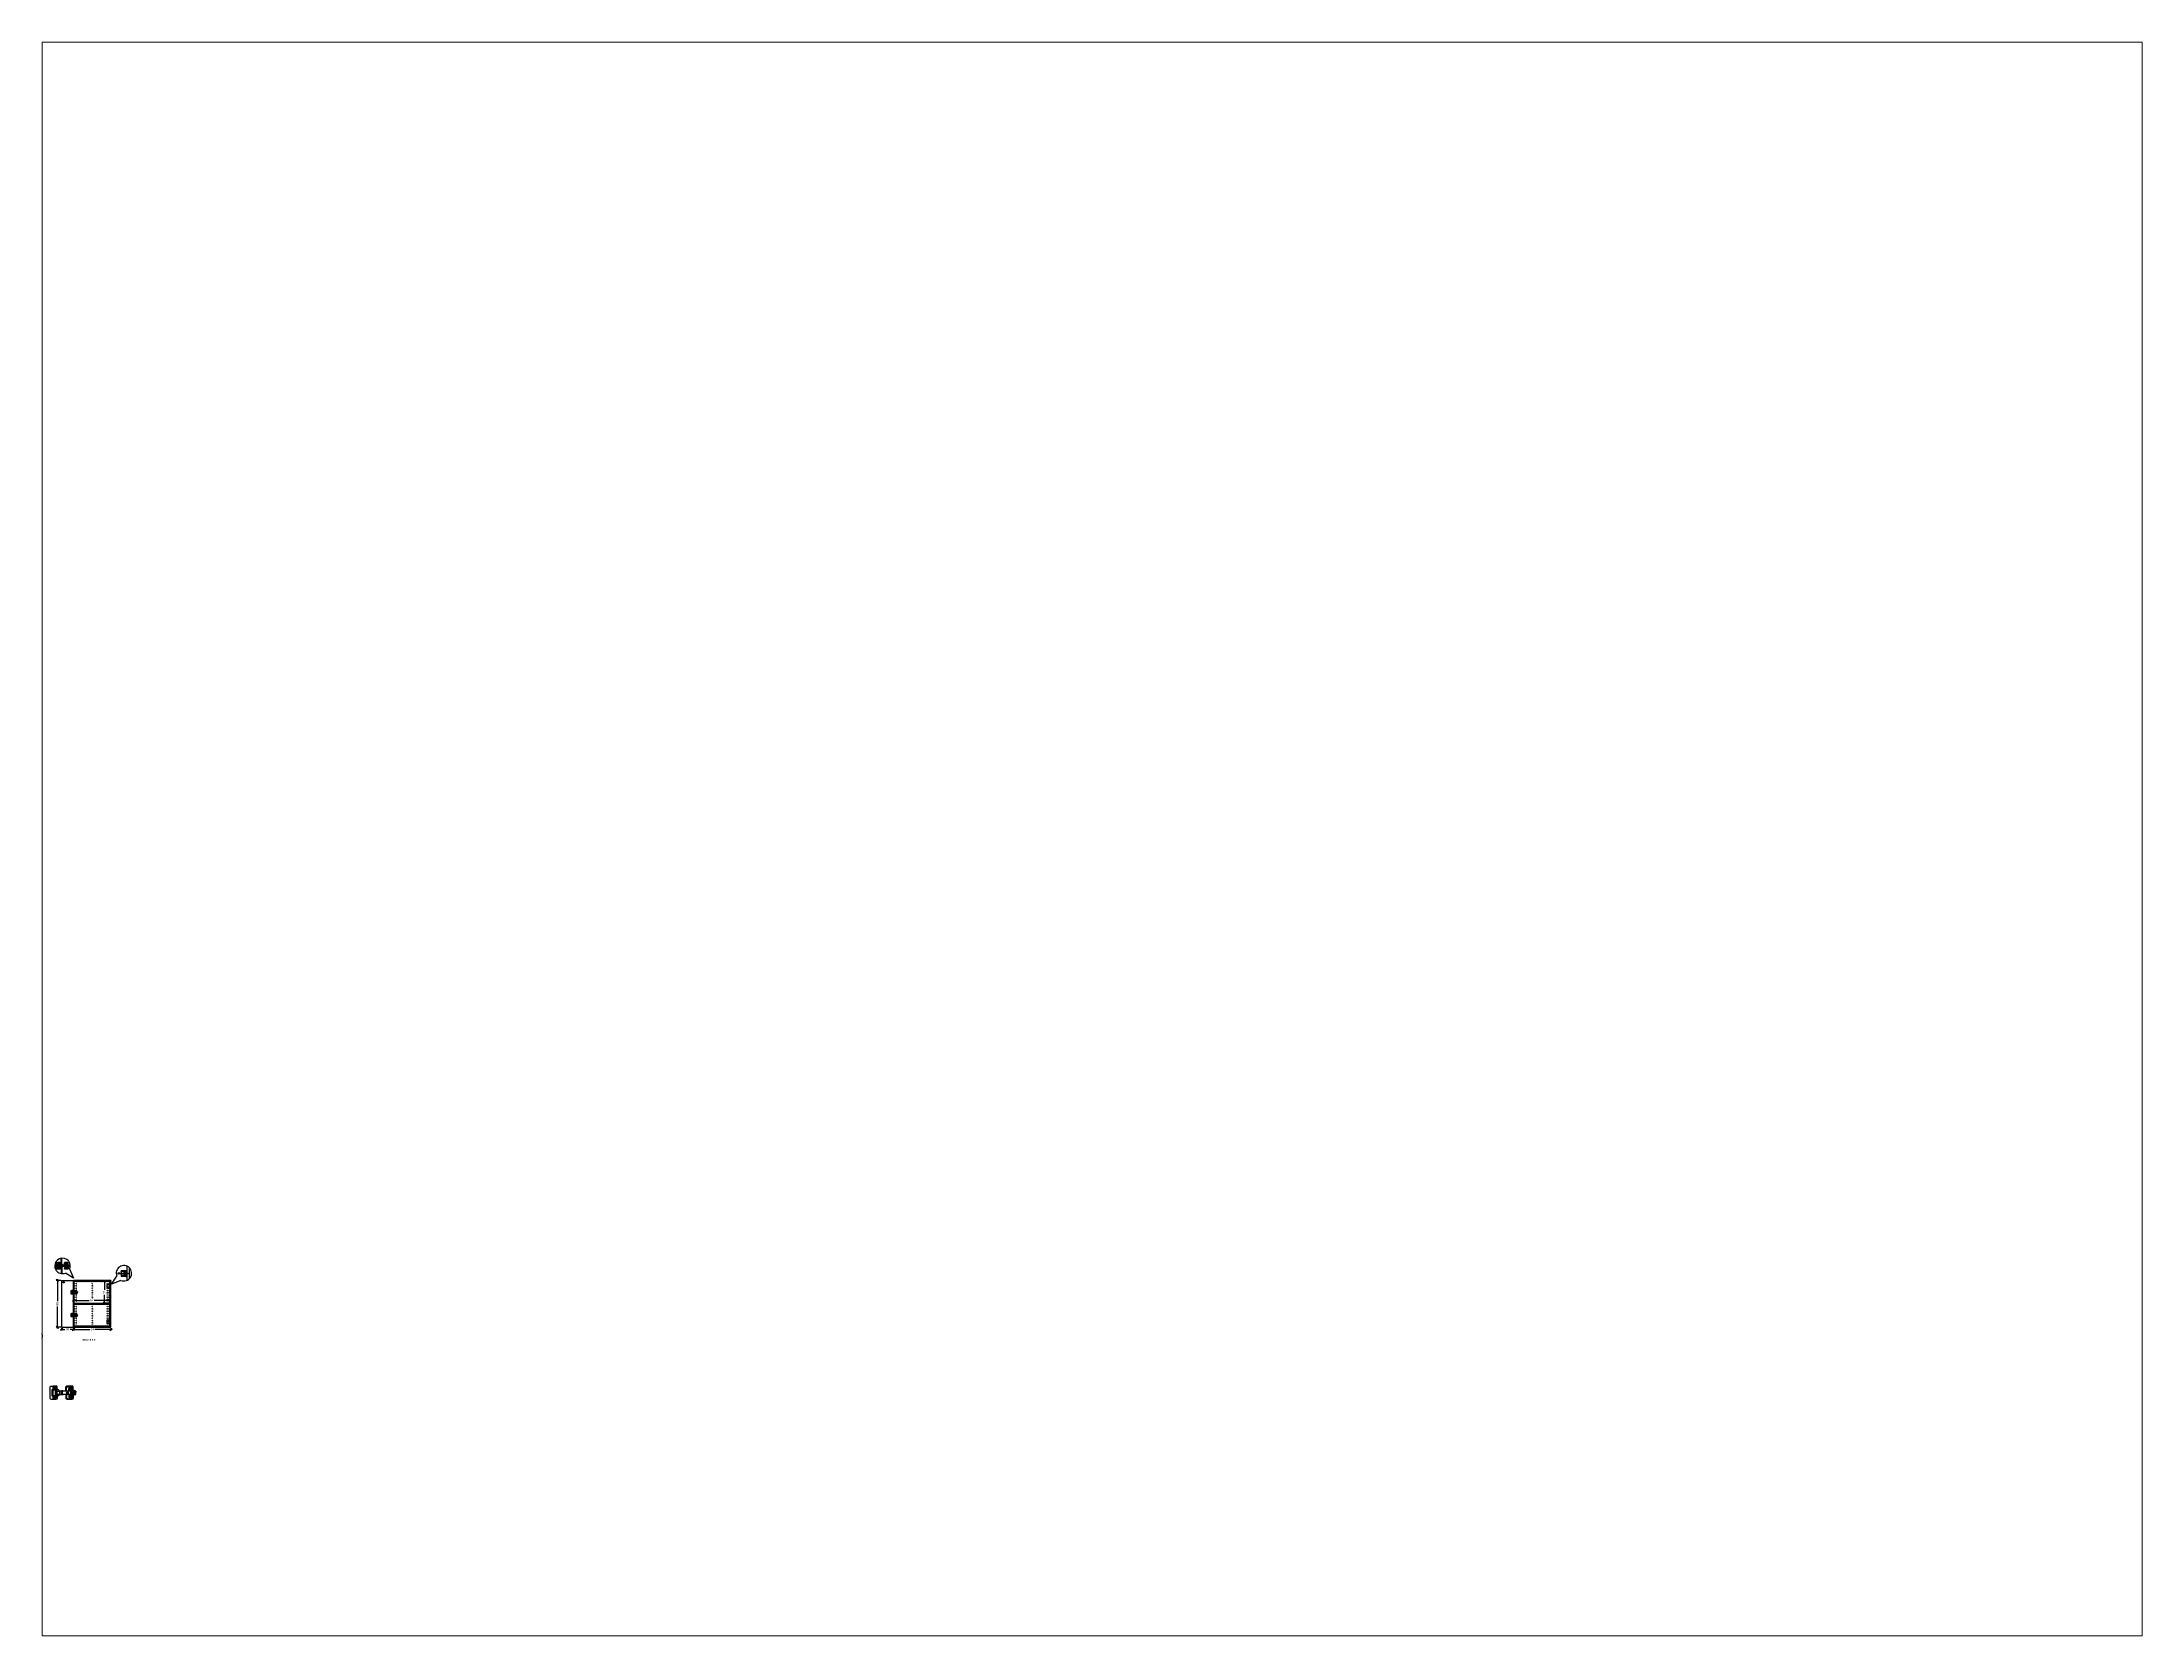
# Paper-space layout 'Layout1' of a CAD drawing. Header units: millimetres. Extents: x 26 to 231, y 20 to 176.
# The model-space entities are those that its viewports show. They can reach past a viewport. Long polylines and large blocks are cut down to what shows.
import ezdxf

# ---------------------------------------------------------------- set-up
doc = ezdxf.new("R2010")
doc.units = ezdxf.units.MM
doc.linetypes.add('HIDDEN', pattern=[0.375, 0.25, -0.125])
doc.linetypes.add('TRATTEGGIATO', pattern=[0.75, 0.5, -0.25])
for name, color, linetype in [('ARREDI', 1, 'Continuous'), ('CAMPITURE', 4, 'Continuous'), ('DETTAGLI', 9, 'Continuous'), ('QUOTE', 3, 'Continuous'), ('TRATTEGGIO', 5, 'HIDDEN'), ('VITI E CERNIERE', 8, 'Continuous')]:
    doc.layers.add(name, color=color, linetype=linetype)
doc.styles.add('ARIAL', font='arial.ttf')
doc.dimstyles.new('TICK_36', dxfattribs={"dimtxt": 3.6, "dimasz": 3.6, "dimexe": 1.8, "dimexo": 1.2, "dimgap": 1.8, "dimtad": 0, "dimdec": 0, "dimzin": 0, "dimdsep": 46, "dimtxsty": 'ARIAL', "dimblk": 'OBLIQUE', "dimcen": 1.8, "dimdle": 1.8, "dimclrd": 256, "dimclrt": 256, "dimadec": 0, "dimazin": 0, "dimtfac": 1, "dimtdec": 0, "dimtmove": 1, "dimatfit": 3, "dimldrblk": 'OPEN90', "dimfxl": 1, "dimtfill": 1, "dimtolj": 1, "dimtzin": 0, "dimarcsym": 0})

# ---------------------------------------------------------------- blocks, each defined once
blk = doc.blocks.new('_Oblique')
at = {"color": 0, "linetype": 'ByBlock', "lineweight": -2}
blk.add_line((-0.5, -0.5), (0.5, 0.5), dxfattribs=at)
blk = doc.blocks.new('*D157')
at = {"layer": 'QUOTE', "lineweight": -2, "transparency": 16777216}
for p, q in [((1127.9, 1722.9), (1124.3, 1722.9)), ((1128.9, 1722.9), (1130.8, 1729.2)), ((1129.9, 1722.9), (1133.5, 1722.9)), ((1130.8, 1729.2), (1134.4, 1729.2))]:
    blk.add_line(p, q, dxfattribs=at)
at = {"layer": 'QUOTE', "color": 0, "lineweight": -2, "transparency": 16777216}
for p, q in [((1127.9, 1720.8), (1127.9, 1724.7)), ((1129.9, 1720.8), (1129.9, 1724.7))]:
    blk.add_line(p, q, dxfattribs=at)
at = {"layer": 'QUOTE', "transparency": 16777216, "insert": (1137.4, 1729.2), "char_height": 3.6, "attachment_point": 5, "style": 'ARIAL', "bg_fill": 3, "box_fill_scale": 1.1, "bg_fill_color": 256, "bg_fill_true_color": 13158600, "bg_fill_transparency": 0}
blk.add_mtext('\\A1;2', dxfattribs=at)
at = {"layer": 'Defpoints', "color": 0, "transparency": 16777216}
for p in [(1127.9, 1719.6), (1129.9, 1722.9), (1129.9, 1719.6)]:
    blk.add_point(p, dxfattribs=at)
at = {"layer": 'QUOTE', "lineweight": -2, "transparency": 16777216}
blk.add_line((1127.9, 1722.9), (1129.9, 1722.9), dxfattribs=at)
blk.add_line((1127.9, 1722.9), (1129.9, 1722.9), dxfattribs=at)
at = {"layer": 'QUOTE', "lineweight": -2, "transparency": 16777216, "xscale": 3.6, "yscale": 3.6, "zscale": 3.6}
blk.add_blockref('_Oblique', (1127.9, 1722.9), dxfattribs=at)
at = {"layer": 'QUOTE', "lineweight": -2, "transparency": 16777216, "xscale": 3.6, "yscale": 3.6, "zscale": 3.6, "rotation": 180}
blk.add_blockref('_Oblique', (1129.9, 1722.9), dxfattribs=at)
blk = doc.blocks.new('_Open90')
at = {"color": 0, "linetype": 'ByBlock', "lineweight": -2}
for p, q in [((0, 0), (-1, 0)), ((-0.5, 0.5), (0, 0)), ((0, 0), (-0.5, -0.5))]:
    blk.add_line(p, q, dxfattribs=at)
blk = doc.blocks.new('*D160')
at = {"layer": 'QUOTE', "lineweight": -2, "transparency": 16777216}
for p, q in [((1180.1, 1635.4), (1187.5, 1635.4)), ((1203.7, 1635.4), (1196.3, 1635.4))]:
    blk.add_line(p, q, dxfattribs=at)
at = {"layer": 'QUOTE', "color": 0, "lineweight": -2, "transparency": 16777216}
for p, q in [((1181.9, 1637.8), (1181.9, 1633.6)), ((1201.9, 1637.8), (1201.9, 1633.6))]:
    blk.add_line(p, q, dxfattribs=at)
at = {"layer": 'QUOTE', "lineweight": -2, "transparency": 16777216, "xscale": 3.6, "yscale": 3.6, "zscale": 3.6, "rotation": 180}
blk.add_blockref('_Oblique', (1181.9, 1635.4), dxfattribs=at)
at = {"layer": 'QUOTE', "lineweight": -2, "transparency": 16777216, "xscale": 3.6, "yscale": 3.6, "zscale": 3.6}
blk.add_blockref('_Oblique', (1201.9, 1635.4), dxfattribs=at)
at = {"layer": 'QUOTE', "transparency": 16777216, "insert": (1191.9, 1635.4), "char_height": 3.6, "attachment_point": 5, "style": 'ARIAL', "bg_fill": 3, "box_fill_scale": 1.1, "bg_fill_color": 256, "bg_fill_true_color": 13158600, "bg_fill_transparency": 0}
blk.add_mtext('\\A1;20', dxfattribs=at)
at = {"layer": 'Defpoints', "color": 0, "transparency": 16777216}
for p in [(1181.9, 1639), (1201.9, 1639), (1201.9, 1635.4)]:
    blk.add_point(p, dxfattribs=at)
blk = doc.blocks.new('*D161')
at = {"layer": 'Defpoints', "color": 0, "transparency": 16777216}
for p in [(1202.4, 1639), (1265.9, 1639), (1265.9, 1635.4)]:
    blk.add_point(p, dxfattribs=at)
at = {"layer": 'QUOTE', "lineweight": -2, "transparency": 16777216}
for p, q in [((1200.6, 1635.4), (1229.8, 1635.4)), ((1267.7, 1635.4), (1238.5, 1635.4))]:
    blk.add_line(p, q, dxfattribs=at)
at = {"layer": 'QUOTE', "color": 0, "lineweight": -2, "transparency": 16777216}
for p, q in [((1202.4, 1637.8), (1202.4, 1633.6)), ((1265.9, 1637.8), (1265.9, 1633.6))]:
    blk.add_line(p, q, dxfattribs=at)
at = {"layer": 'QUOTE', "lineweight": -2, "transparency": 16777216, "xscale": 3.6, "yscale": 3.6, "zscale": 3.6, "rotation": 180}
blk.add_blockref('_Oblique', (1202.4, 1635.4), dxfattribs=at)
at = {"layer": 'QUOTE', "lineweight": -2, "transparency": 16777216, "xscale": 3.6, "yscale": 3.6, "zscale": 3.6}
blk.add_blockref('_Oblique', (1265.9, 1635.4), dxfattribs=at)
at = {"layer": 'QUOTE', "transparency": 16777216, "insert": (1234.1, 1635.4), "char_height": 3.6, "attachment_point": 5, "style": 'ARIAL', "bg_fill": 3, "box_fill_scale": 1.1, "bg_fill_color": 256, "bg_fill_true_color": 13158600, "bg_fill_transparency": 0}
blk.add_mtext('\\A1;64', dxfattribs=at)
blk = doc.blocks.new('*D162')
at = {"layer": 'Defpoints', "color": 0, "transparency": 16777216}
for p in [(1181.9, 1719), (1174.6, 1639), (1181.9, 1639)]:
    blk.add_point(p, dxfattribs=at)
at = {"layer": 'QUOTE', "color": 0, "lineweight": -2, "transparency": 16777216}
for p, q in [((1180.7, 1719), (1172.8, 1719)), ((1180.7, 1639), (1172.8, 1639))]:
    blk.add_line(p, q, dxfattribs=at)
at = {"layer": 'QUOTE', "lineweight": -2, "transparency": 16777216}
for p, q in [((1174.6, 1720.8), (1174.6, 1683.4)), ((1174.6, 1637.2), (1174.6, 1674.7))]:
    blk.add_line(p, q, dxfattribs=at)
at = {"layer": 'QUOTE', "lineweight": -2, "transparency": 16777216, "xscale": 3.6, "yscale": 3.6, "zscale": 3.6}
for p, rotation in [((1174.6, 1719), 90), ((1174.6, 1639), 270)]:
    blk.add_blockref('_Oblique', p, dxfattribs=dict(at, rotation=rotation))
at = {"layer": 'QUOTE', "transparency": 16777216, "insert": (1174.6, 1679), "char_height": 3.6, "attachment_point": 5, "rotation": 90, "style": 'ARIAL', "bg_fill": 3, "box_fill_scale": 1.1, "bg_fill_color": 256, "bg_fill_true_color": 13158600, "bg_fill_transparency": 0}
blk.add_mtext('\\A1;80', dxfattribs=at)
blk = doc.blocks.new('*D163')
at = {"layer": 'Defpoints', "color": 0, "transparency": 16777216}
for p in [(1263.9, 1684.9), (1202.4, 1680), (1263.9, 1680)]:
    blk.add_point(p, dxfattribs=at)
at = {"layer": 'QUOTE', "lineweight": -2, "transparency": 16777216}
for p, q in [((1200.6, 1684.9), (1228.8, 1684.9)), ((1265.7, 1684.9), (1237.5, 1684.9))]:
    blk.add_line(p, q, dxfattribs=at)
at = {"layer": 'QUOTE', "color": 0, "lineweight": -2, "transparency": 16777216}
for p, q in [((1202.4, 1681.2), (1202.4, 1686.7)), ((1263.9, 1681.2), (1263.9, 1686.7))]:
    blk.add_line(p, q, dxfattribs=at)
at = {"layer": 'QUOTE', "lineweight": -2, "transparency": 16777216, "xscale": 3.6, "yscale": 3.6, "zscale": 3.6, "rotation": 180}
blk.add_blockref('_Oblique', (1202.4, 1684.9), dxfattribs=at)
at = {"layer": 'QUOTE', "lineweight": -2, "transparency": 16777216, "xscale": 3.6, "yscale": 3.6, "zscale": 3.6}
blk.add_blockref('_Oblique', (1263.9, 1684.9), dxfattribs=at)
at = {"layer": 'QUOTE', "transparency": 16777216, "insert": (1233.1, 1684.9), "char_height": 3.6, "attachment_point": 5, "style": 'ARIAL', "bg_fill": 3, "box_fill_scale": 1.1, "bg_fill_color": 256, "bg_fill_true_color": 13158600, "bg_fill_transparency": 0}
blk.add_mtext('\\A1;62', dxfattribs=at)
blk = doc.blocks.new('*D164')
at = {"layer": 'QUOTE', "color": 0, "lineweight": -2, "transparency": 16777216}
for p, q in [((1262.7, 1717), (1252.9, 1717)), ((1262.7, 1680), (1252.9, 1680))]:
    blk.add_line(p, q, dxfattribs=at)
at = {"layer": 'QUOTE', "lineweight": -2, "transparency": 16777216}
for p, q in [((1254.7, 1718.8), (1254.7, 1702.9)), ((1254.7, 1678.2), (1254.7, 1694.2))]:
    blk.add_line(p, q, dxfattribs=at)
at = {"layer": 'QUOTE', "lineweight": -2, "transparency": 16777216, "xscale": 3.6, "yscale": 3.6, "zscale": 3.6}
for p, rotation in [((1254.7, 1717), 90), ((1254.7, 1680), 270)]:
    blk.add_blockref('_Oblique', p, dxfattribs=dict(at, rotation=rotation))
at = {"layer": 'QUOTE', "transparency": 16777216, "insert": (1254.7, 1698.5), "char_height": 3.6, "attachment_point": 5, "rotation": 90, "style": 'ARIAL', "bg_fill": 3, "box_fill_scale": 1.1, "bg_fill_color": 256, "bg_fill_true_color": 13158600, "bg_fill_transparency": 0}
blk.add_mtext('\\A1;37', dxfattribs=at)
at = {"layer": 'Defpoints', "color": 0, "transparency": 16777216}
for p in [(1263.9, 1717), (1254.7, 1680), (1263.9, 1680)]:
    blk.add_point(p, dxfattribs=at)

msp = doc.modelspace()

# ---------------------------------------------------------------- hatches: boundary and pattern name
at = {"layer": 'CAMPITURE'}
h = msp.add_hatch(dxfattribs=at)
h.set_pattern_fill('ANSI31', color=256, scale=0.2)
h.set_pattern_definition([(45, (1.9474, -19.388), (-0.4490128, 0.4490128), [])])
h.paths.add_polyline_path([(1263.9, 1680), (1202.4, 1680), (1202.4, 1679), (1202.4, 1678), (1263.9, 1678)])
h.paths.add_polyline_path([(1263.9, 1641), (1202.4, 1641), (1202.4, 1639), (1263.9, 1639)])
h.paths.add_polyline_path([(1265.9, 1719), (1263.9, 1719), (1263.9, 1639), (1265.9, 1639)])
h.paths.add_polyline_path([(1263.9, 1719), (1202.4, 1719), (1202.4, 1717), (1263.9, 1717)])

# ---------------------------------------------------------------- linework, layer by layer
at = {"layer": 'ARREDI'}
for p, q in [((1181.2, 1745), (1181.2, 1756.6)), ((1182.1, 1745), (1182.1, 1756.8)), ((1181.2, 1742.3), (1181.2, 1730.7)), ((1181.9, 1719), (1181.9, 1639)), ((1181.9, 1719), (1201.9, 1719)), ((1181.9, 1719), (1181.9, 1639)), ((1181.9, 1719), (1201.9, 1719)), ((1182.1, 1742.3), (1182.1, 1730.5)), ((1201.9, 1699.7), (1201.9, 1719)), ((1201.9, 1719), (1201.9, 1699.7)), ((1265.9, 1719), (1202.4, 1719)), ((1202.4, 1719), (1202.4, 1699.7)), ((1202.4, 1719), (1265.9, 1719)), ((1202.4, 1717), (1202.4, 1699.7)), ((1263.9, 1717), (1202.4, 1717)), ((1263.9, 1719), (1263.9, 1639)), ((1265.9, 1639), (1265.9, 1719)), ((1265.9, 1719), (1265.9, 1717)), ((1293.4, 1719.2), (1293.4, 1743.2)), ((1297.4, 1722), (1297.3, 1740.4)), ((1201.9, 1660.2), (1201.9, 1696.9)), ((1202.4, 1697.4), (1202.4, 1660.2)), ((1202.4, 1697.4), (1202.4, 1680)), ((1201.9, 1658.9), (1201.9, 1639)), ((1201.9, 1639), (1201.9, 1658.4)), ((1202.4, 1679), (1202.4, 1680)), ((1202.4, 1680), (1263.9, 1680)), ((1263.9, 1678), (1202.4, 1678)), ((1202.4, 1658.9), (1202.4, 1641)), ((1202.4, 1658.4), (1202.4, 1639)), ((1202.4, 1639), (1202.4, 1658.4)), ((1263.9, 1641), (1263.9, 1678)), ((1141.5, 1636.2), (1141.5, 1612.2)), ((1141.5, 1636.2), (1141.5, 1612.2)), ((1181.9, 1639), (1201.9, 1639)), ((1263.9, 1641), (1202.4, 1641)), ((1202.4, 1639), (1265.9, 1639))]:
    msp.add_line(p, q, dxfattribs=at)
for centre, radius in [((1185.3, 1715.5), 0.985), ((1203.8, 1713.6), 0.276), ((1203.8, 1710.6), 0.276), ((1203.8, 1707.6), 0.276), ((1203.8, 1704.6), 0.276), ((1203.8, 1701.6), 0.276), ((1203.8, 1695.6), 0.276), ((1203.8, 1692.6), 0.276), ((1203.8, 1689.6), 0.276), ((1203.8, 1686.6), 0.276), ((1203.8, 1683.6), 0.276), ((1206.7, 1713.6), 0.276), ((1206.7, 1710.6), 0.276), ((1206.7, 1707.6), 0.276), ((1206.7, 1704.6), 0.276), ((1206.7, 1692.6), 0.276), ((1206.7, 1689.6), 0.276), ((1206.7, 1686.6), 0.276), ((1206.7, 1683.6), 0.276), ((1234.1, 1713.6), 0.276), ((1234.1, 1710.6), 0.276), ((1234.1, 1707.6), 0.276), ((1234.1, 1704.6), 0.276), ((1234.1, 1701.6), 0.276), ((1234.1, 1698.6), 0.276), ((1234.1, 1695.6), 0.276), ((1234.1, 1692.6), 0.276), ((1234.1, 1689.6), 0.276), ((1234.1, 1686.6), 0.276), ((1234.1, 1683.6), 0.276), ((1259.6, 1713.6), 0.276), ((1259.6, 1704.6), 0.276), ((1259.6, 1701.6), 0.276), ((1259.6, 1698.6), 0.276), ((1259.6, 1695.6), 0.276), ((1259.6, 1692.6), 0.276), ((1259.6, 1689.6), 0.276), ((1259.6, 1686.6), 0.276), ((1259.6, 1683.6), 0.276), ((1262.5, 1713.6), 0.276), ((1262.5, 1704.6), 0.276), ((1262.5, 1701.6), 0.276), ((1262.5, 1698.6), 0.276), ((1262.5, 1695.6), 0.276), ((1262.5, 1692.6), 0.276), ((1262.5, 1689.6), 0.276), ((1262.5, 1686.6), 0.276), ((1262.5, 1683.6), 0.276), ((1203.8, 1674.5), 0.276), ((1203.8, 1671.5), 0.276), ((1203.8, 1668.5), 0.276), ((1203.8, 1665.5), 0.276), ((1203.8, 1662.5), 0.276), ((1203.8, 1656.5), 0.276), ((1203.8, 1653.5), 0.276), ((1203.8, 1650.5), 0.276), ((1203.8, 1647.5), 0.276), ((1206.7, 1674.5), 0.276), ((1206.7, 1671.5), 0.276), ((1206.7, 1668.5), 0.276), ((1206.7, 1665.5), 0.276), ((1206.7, 1653.5), 0.276), ((1206.7, 1650.5), 0.276), ((1206.7, 1647.5), 0.276), ((1234.1, 1674.5), 0.276), ((1234.1, 1671.5), 0.276), ((1234.1, 1668.5), 0.276), ((1234.1, 1665.5), 0.276), ((1234.1, 1662.5), 0.276), ((1234.1, 1659.5), 0.276), ((1234.1, 1656.5), 0.276), ((1234.1, 1653.5), 0.276), ((1234.1, 1650.5), 0.276), ((1234.1, 1647.5), 0.276), ((1259.6, 1674.5), 0.276), ((1259.6, 1671.5), 0.276), ((1259.6, 1668.5), 0.276), ((1259.6, 1665.5), 0.276), ((1259.6, 1662.5), 0.276), ((1259.6, 1659.5), 0.276), ((1259.6, 1656.5), 0.276), ((1259.6, 1653.5), 0.276), ((1262.5, 1674.5), 0.276), ((1262.5, 1671.5), 0.276), ((1262.5, 1668.5), 0.276), ((1262.5, 1665.5), 0.276), ((1262.5, 1662.5), 0.276), ((1262.5, 1659.5), 0.276), ((1262.5, 1656.5), 0.276), ((1262.5, 1653.5), 0.276), ((1203.8, 1644.5), 0.276), ((1206.7, 1644.5), 0.276), ((1234.1, 1644.5), 0.276), ((1259.6, 1644.5), 0.276), ((1262.5, 1644.5), 0.276)]:
    msp.add_circle(centre, radius, dxfattribs=at)
for centre, start, end in [((1206.7, 1701.6), 331.3899, 208.6101), ((1206.7, 1695.6), 154.7178, 25.2822), ((1206.7, 1662.5), 331.3899, 208.6101), ((1206.7, 1656.5), 154.7178, 25.2822)]:
    msp.add_arc(centre, 0.276, start, end, dxfattribs=at)
at = {"layer": 'DETTAGLI'}
for p, q in [((1201.9, 1722.6), (1188.2, 1731.4)), ((1195.5, 1738.6), (1201.9, 1722.6)), ((1266.9, 1712.5), (1275.7, 1726.3)), ((1282.9, 1719), (1266.9, 1712.5)), ((1117.4, 1645.3), (1131.1, 1636.4)), ((1117.4, 1645.3), (1131.1, 1636.4))]:
    msp.add_line(p, q, dxfattribs=at)
for centre, start, end in [((1183.3, 1743.6), 337.3881, 291.7577), ((1288, 1731.1), 247.3881, 201.7577), ((1136, 1624.2), 157.3881, 111.7577), ((1136, 1624.2), 157.3881, 111.7577)]:
    msp.add_arc(centre, 13.2, start, end, dxfattribs=at)
at = {"layer": 'TRATTEGGIO'}
for p, q in [((1281.8, 1730.7), (1291.4, 1730.7)), ((1291.4, 1731.2), (1295.4, 1731.2)), ((1295.4, 1730.1), (1291.4, 1730.1)), ((1295.4, 1731.2), (1295.4, 1730.1)), ((1129.7, 1624.7), (1139.5, 1624.7)), ((1129.7, 1624.7), (1139.5, 1624.7)), ((1130.3, 1626.4), (1139.5, 1626.4)), ((1130.3, 1626.4), (1139.5, 1626.4)), ((1130.3, 1622.9), (1139.5, 1622.9)), ((1130.3, 1622.9), (1139.5, 1622.9)), ((1130.3, 1622.9), (1139.5, 1622.9)), ((1130.3, 1622.9), (1139.5, 1622.9)), ((1139.5, 1626.8), (1141.5, 1626.8)), ((1139.5, 1626.8), (1143.3, 1626.8)), ((1139.5, 1626.8), (1141.5, 1626.8)), ((1139.5, 1626.8), (1143.3, 1626.8)), ((1139.5, 1626.4), (1139.5, 1626.4)), ((1139.5, 1626.4), (1139.5, 1626.4)), ((1139.5, 1625.9), (1143.3, 1625.9)), ((1139.5, 1625.9), (1143.3, 1625.9)), ((1139.5, 1625.2), (1143.3, 1625.2)), ((1139.5, 1625.2), (1143.3, 1625.2)), ((1139.5, 1624.2), (1143.3, 1624.2)), ((1139.5, 1624.2), (1143.3, 1624.2)), ((1139.5, 1623.3), (1141.5, 1623.3)), ((1139.5, 1623.3), (1143.3, 1623.3)), ((1139.5, 1623.3), (1141.5, 1623.3)), ((1139.5, 1623.3), (1143.3, 1623.3)), ((1139.5, 1622.5), (1143.3, 1622.5)), ((1139.5, 1622.5), (1143.3, 1622.5)), ((1143.3, 1626.8), (1143.3, 1625.9)), ((1143.3, 1626.8), (1143.3, 1625.9)), ((1143.3, 1625.2), (1143.3, 1624.2)), ((1143.3, 1625.2), (1143.3, 1624.2)), ((1143.3, 1623.3), (1143.3, 1622.5)), ((1143.3, 1623.3), (1143.3, 1622.5))]:
    msp.add_line(p, q, dxfattribs=at)
at = {"layer": 'VITI E CERNIERE'}
for p, q in [((1173.1, 1738.7), (1173.1, 1748.7)), ((1174.2, 1749.4), (1175.7, 1749.4)), ((1175.7, 1737.9), (1174.2, 1737.9)), ((1178.1, 1749.4), (1175.7, 1749.4)), ((1175.7, 1737.9), (1175.7, 1749.4)), ((1178.1, 1737.9), (1175.7, 1737.9)), ((1177, 1748), (1177.1, 1748.1)), ((1177.2, 1747.8), (1177, 1748)), ((1177, 1747.5), (1177.2, 1747.8)), ((1177.1, 1747.4), (1177, 1747.5)), ((1177, 1739.9), (1177.1, 1740)), ((1177.2, 1739.7), (1177, 1739.9)), ((1177, 1739.4), (1177.2, 1739.7)), ((1177.1, 1739.3), (1177, 1739.4)), ((1177.1, 1748.1), (1177.3, 1747.9)), ((1177.3, 1747.6), (1177.1, 1747.4)), ((1177.1, 1740), (1177.3, 1739.8)), ((1177.3, 1739.5), (1177.1, 1739.3)), ((1177.3, 1747.9), (1177.6, 1748.1)), ((1177.6, 1747.4), (1177.3, 1747.6)), ((1177.3, 1746.5), (1177.3, 1740.9)), ((1177.3, 1739.8), (1177.6, 1740)), ((1177.6, 1739.3), (1177.3, 1739.5)), ((1177.7, 1748), (1177.5, 1747.8)), ((1177.5, 1747.8), (1177.7, 1747.5)), ((1177.7, 1739.9), (1177.5, 1739.7)), ((1177.5, 1739.7), (1177.7, 1739.4)), ((1177.6, 1748.1), (1177.7, 1748)), ((1177.7, 1747.5), (1177.6, 1747.4)), ((1177.6, 1740), (1177.7, 1739.9)), ((1177.7, 1739.4), (1177.6, 1739.3)), ((1178.4, 1739), (1178.4, 1748.4)), ((1179.2, 1745), (1179.2, 1748.7)), ((1179.2, 1742.3), (1179.2, 1745)), ((1179.2, 1745), (1181, 1745)), ((1181, 1742.3), (1179.2, 1742.3)), ((1179.2, 1742.3), (1179.2, 1738.7)), ((1182.8, 1745), (1181, 1745)), ((1181, 1745), (1181, 1742.3)), ((1181, 1742.3), (1182.8, 1742.3)), ((1183, 1745.5), (1182.8, 1745.3)), ((1184, 1745.3), (1182.8, 1745.3)), ((1182.8, 1745.3), (1182.8, 1745)), ((1182.8, 1745), (1184.3, 1745)), ((1182.8, 1742.3), (1182.8, 1745)), ((1182.8, 1742.1), (1182.8, 1742.3)), ((1182.8, 1742.3), (1184.3, 1742.3)), ((1183, 1741.9), (1182.8, 1742.1)), ((1184, 1742.1), (1182.8, 1742.1)), ((1183.5, 1745.5), (1183, 1745.5)), ((1183.5, 1741.9), (1183, 1741.9)), ((1183.6, 1745.3), (1183.5, 1745.5)), ((1183.6, 1742.1), (1183.5, 1741.9)), ((1195.1, 1745), (1183.6, 1745)), ((1183.6, 1742.3), (1183.6, 1745)), ((1190.4, 1742.3), (1183.6, 1742.3)), ((1184, 1745.3), (1184, 1745)), ((1184, 1742.1), (1184, 1742.3)), ((1186.5, 1745), (1186.5, 1748.7)), ((1186.5, 1742.3), (1186.5, 1738.7)), ((1187, 1742.3), (1186.5, 1742.3)), ((1187, 1745), (1187, 1748.3)), ((1187, 1742.3), (1187, 1739.1)), ((1187.1, 1743.7), (1187.1, 1743.7)), ((1187.1, 1743.5), (1187.1, 1743.5)), ((1187.2, 1743.7), (1187.8, 1743.7)), ((1187.8, 1743.5), (1187.2, 1743.5)), ((1187.8, 1744.4), (1187.8, 1744.4)), ((1187.8, 1743.7), (1187.8, 1744.3)), ((1187.8, 1743), (1187.8, 1743.5)), ((1191.7, 1749.4), (1187.9, 1749.4)), ((1187.9, 1748.9), (1191.7, 1748.9)), ((1187.9, 1738.5), (1191.7, 1738.5)), ((1191.7, 1737.9), (1187.9, 1737.9)), ((1188, 1744.4), (1188, 1744.4)), ((1188, 1744.3), (1188, 1743.7)), ((1188, 1743.7), (1188.5, 1743.7)), ((1188, 1743.5), (1188, 1743)), ((1188.5, 1743.5), (1188, 1743.5)), ((1188.6, 1743.7), (1188.6, 1743.7)), ((1189.1, 1745), (1189.1, 1747.4)), ((1190.4, 1742.3), (1189.1, 1742.3)), ((1189.1, 1742.3), (1189.1, 1740)), ((1189.5, 1747), (1189.5, 1747.4)), ((1189.5, 1747), (1189.5, 1746.6)), ((1189.5, 1740.4), (1189.5, 1740.8)), ((1189.5, 1740.4), (1189.5, 1740)), ((1190.1, 1747.3), (1190.2, 1747.4)), ((1190.3, 1747), (1190.1, 1747.3)), ((1190.1, 1746.7), (1190.3, 1747)), ((1190.2, 1746.6), (1190.1, 1746.7)), ((1190.1, 1740.7), (1190.2, 1740.8)), ((1190.3, 1740.4), (1190.1, 1740.7)), ((1190.1, 1740.2), (1190.3, 1740.4)), ((1190.2, 1740), (1190.1, 1740.2)), ((1190.2, 1747.4), (1190.5, 1747.1)), ((1190.5, 1746.9), (1190.2, 1746.6)), ((1190.2, 1740.8), (1190.5, 1740.5)), ((1190.5, 1740.3), (1190.2, 1740)), ((1190.4, 1745), (1191.7, 1745)), ((1190.4, 1742.3), (1195.1, 1742.3)), ((1190.4, 1742.3), (1191.7, 1742.3)), ((1190.5, 1747.1), (1190.7, 1747.4)), ((1190.7, 1746.6), (1190.5, 1746.9)), ((1190.5, 1740.5), (1190.7, 1740.8)), ((1190.7, 1740), (1190.5, 1740.3)), ((1190.8, 1747.3), (1190.6, 1747)), ((1190.6, 1747), (1190.8, 1746.7)), ((1190.6, 1742.8), (1190.6, 1744.4)), ((1190.6, 1744.4), (1191.7, 1744.4)), ((1191.7, 1742.8), (1190.6, 1742.8)), ((1190.8, 1740.7), (1190.6, 1740.4)), ((1190.6, 1740.4), (1190.8, 1740.2)), ((1190.7, 1747.4), (1190.8, 1747.3)), ((1190.8, 1746.7), (1190.7, 1746.6)), ((1190.7, 1740.8), (1190.8, 1740.7)), ((1190.8, 1740.2), (1190.7, 1740)), ((1191.4, 1747), (1191.4, 1747.4)), ((1191.4, 1747), (1191.4, 1746.6)), ((1191.4, 1740.4), (1191.4, 1740.8)), ((1191.4, 1740.4), (1191.4, 1740)), ((1191.7, 1745), (1191.7, 1747.4)), ((1191.7, 1744.4), (1191.7, 1742.8)), ((1191.7, 1742.3), (1192.8, 1742.3)), ((1191.7, 1742.3), (1191.7, 1740)), ((1192.2, 1745), (1192.2, 1748.3)), ((1192.2, 1742.3), (1192.2, 1739.1)), ((1192.8, 1746.6), (1192.8, 1748.7)), ((1193.7, 1744.4), (1192.8, 1744.4)), ((1193.7, 1742.8), (1192.8, 1742.8)), ((1192.8, 1740.8), (1192.8, 1738.7)), ((1193.1, 1743.8), (1193.2, 1743.9)), ((1193.4, 1743.6), (1193.1, 1743.8)), ((1193.1, 1743.4), (1193.4, 1743.6)), ((1193.2, 1743.3), (1193.1, 1743.4)), ((1193.2, 1743.9), (1193.5, 1743.7)), ((1193.5, 1743.5), (1193.2, 1743.3)), ((1193.5, 1743.7), (1193.7, 1743.9)), ((1193.7, 1743.3), (1193.5, 1743.5)), ((1193.8, 1743.8), (1193.6, 1743.6)), ((1193.6, 1743.6), (1193.8, 1743.4)), ((1193.7, 1744.4), (1194.1, 1744.4)), ((1193.7, 1743.9), (1193.8, 1743.8)), ((1193.8, 1743.4), (1193.7, 1743.3)), ((1193.7, 1742.8), (1194.1, 1742.8)), ((1195.1, 1744.1), (1194.5, 1744.1)), ((1195.1, 1743.3), (1194.6, 1743.3)), ((1195.1, 1744.1), (1195.1, 1745)), ((1195.1, 1745), (1195.1, 1744.1)), ((1195.1, 1742.3), (1195.1, 1743.3)), ((1195.1, 1742.3), (1195.1, 1743.3)), ((1283.4, 1735.7), (1291.4, 1735.7)), ((1283.4, 1735.7), (1283.4, 1725.7)), ((1283.4, 1734.1), (1283.4, 1734.4)), ((1283.4, 1734.4), (1291.4, 1734.4)), ((1291.4, 1734.1), (1283.4, 1734.1)), ((1291.4, 1727.3), (1283.4, 1727.3)), ((1283.4, 1727.3), (1283.4, 1727)), ((1283.4, 1727), (1291.4, 1727)), ((1291.4, 1725.7), (1283.4, 1725.7)), ((1285.8, 1731.2), (1286, 1731.4)), ((1286.2, 1730.7), (1285.8, 1731.2)), ((1285.8, 1730.3), (1286.2, 1730.7)), ((1286, 1730), (1285.8, 1730.3)), ((1286, 1731.4), (1286.5, 1730.9)), ((1286.5, 1730.5), (1286, 1730)), ((1286.5, 1730.9), (1286.9, 1731.4)), ((1286.9, 1730), (1286.5, 1730.5)), ((1287.1, 1731.2), (1286.7, 1730.7)), ((1286.7, 1730.7), (1287.1, 1730.3)), ((1286.9, 1731.4), (1287.1, 1731.2)), ((1287.1, 1730.3), (1286.9, 1730)), ((1289.4, 1732.7), (1289.5, 1732.8)), ((1289.6, 1732.4), (1289.4, 1732.7)), ((1289.4, 1732.2), (1289.6, 1732.4)), ((1289.5, 1732), (1289.4, 1732.2)), ((1289.4, 1729.3), (1289.5, 1729.5)), ((1289.6, 1729.1), (1289.4, 1729.3)), ((1289.4, 1728.8), (1289.6, 1729.1)), ((1289.5, 1728.7), (1289.4, 1728.8)), ((1289.5, 1732.8), (1289.8, 1732.5)), ((1289.8, 1732.3), (1289.5, 1732)), ((1289.5, 1729.5), (1289.8, 1729.2)), ((1289.8, 1728.9), (1289.5, 1728.7)), ((1289.8, 1732.5), (1290, 1732.8)), ((1290, 1732), (1289.8, 1732.3)), ((1289.8, 1729.2), (1290, 1729.5)), ((1290, 1728.7), (1289.8, 1728.9)), ((1290.2, 1732.7), (1289.9, 1732.4)), ((1289.9, 1732.4), (1290.2, 1732.2)), ((1290.2, 1729.3), (1289.9, 1729.1)), ((1289.9, 1729.1), (1290.2, 1728.8)), ((1290, 1732.8), (1290.2, 1732.7)), ((1290.2, 1732.2), (1290, 1732)), ((1290, 1729.5), (1290.2, 1729.3)), ((1290.2, 1728.8), (1290, 1728.7)), ((1291.4, 1735.7), (1291.4, 1725.7)), ((1291.4, 1735.7), (1291.4, 1734.1)), ((1291.4, 1735.7), (1293.4, 1735.7)), ((1291.4, 1725.7), (1291.4, 1727.3)), ((1291.4, 1725.7), (1293.4, 1725.7)), ((1197.9, 1696.1), (1197.9, 1701.1)), ((1198.4, 1701.5), (1199.2, 1701.5)), ((1199.2, 1695.7), (1198.4, 1695.7)), ((1200.4, 1701.5), (1199.2, 1701.5)), ((1199.2, 1695.7), (1199.2, 1701.5)), ((1200.4, 1695.7), (1199.2, 1695.7)), ((1200.9, 1699.3), (1200.9, 1701.1)), ((1200.9, 1697.9), (1200.9, 1699.3)), ((1200.9, 1699.3), (1201.9, 1699.3)), ((1201.9, 1697.9), (1200.9, 1697.9)), ((1200.9, 1697.9), (1200.9, 1696.1)), ((1202.8, 1699.3), (1201.9, 1699.3)), ((1201.9, 1699.3), (1201.9, 1697.9)), ((1201.9, 1697.9), (1202.8, 1697.9)), ((1203.3, 1699.4), (1202.8, 1699.4)), ((1202.8, 1699.4), (1202.8, 1699.3)), ((1202.8, 1699.3), (1203.5, 1699.3)), ((1202.8, 1697.9), (1202.8, 1699.3)), ((1202.8, 1697.9), (1203.5, 1697.9)), ((1202.8, 1697.8), (1202.8, 1697.9)), ((1203.3, 1697.8), (1202.8, 1697.8)), ((1208.9, 1699.3), (1203.1, 1699.3)), ((1203.1, 1697.9), (1203.1, 1699.3)), ((1206.6, 1697.9), (1203.1, 1697.9)), ((1203.3, 1699.4), (1203.3, 1699.3)), ((1203.3, 1697.8), (1203.3, 1697.9)), ((1204.6, 1699.3), (1204.6, 1701.1)), ((1204.8, 1697.9), (1204.6, 1697.9)), ((1204.6, 1697.9), (1204.6, 1696.1)), ((1204.8, 1699.3), (1204.8, 1700.9)), ((1204.8, 1697.9), (1204.8, 1696.3)), ((1204.9, 1698.6), (1204.9, 1698.6)), ((1204.9, 1698.5), (1204.9, 1698.5)), ((1205.2, 1698.9), (1205.2, 1698.9)), ((1207.2, 1701.5), (1205.3, 1701.5)), ((1205.3, 1701.2), (1207.2, 1701.2)), ((1205.3, 1698.9), (1205.3, 1698.9)), ((1205.3, 1696), (1207.2, 1696)), ((1207.2, 1695.7), (1205.3, 1695.7)), ((1205.7, 1698.6), (1205.7, 1698.6)), ((1205.9, 1699.3), (1205.9, 1700.4)), ((1206.6, 1697.9), (1205.9, 1697.9)), ((1205.9, 1697.9), (1205.9, 1696.8)), ((1206.6, 1699.3), (1207.2, 1699.3)), ((1206.6, 1697.9), (1208.9, 1697.9)), ((1206.6, 1697.9), (1207.2, 1697.9)), ((1207.2, 1699.3), (1207.2, 1700.4)), ((1207.2, 1697.9), (1207.2, 1696.8)), ((1207.2, 1697.9), (1207.7, 1697.9)), ((1207.5, 1699.3), (1207.5, 1700.9)), ((1207.5, 1697.9), (1207.5, 1696.3)), ((1207.7, 1700), (1207.7, 1701.1)), ((1208.2, 1698.9), (1207.7, 1698.9)), ((1208.2, 1698.2), (1207.7, 1698.2)), ((1207.7, 1697.1), (1207.7, 1696.1)), ((1208.2, 1698.9), (1208.4, 1698.9)), ((1208.2, 1698.2), (1208.4, 1698.2)), ((1208.9, 1698.8), (1208.6, 1698.8)), ((1208.9, 1698.4), (1208.6, 1698.4)), ((1208.9, 1699.3), (1208.9, 1698.8)), ((1208.9, 1698.8), (1208.9, 1699.3)), ((1208.9, 1697.9), (1208.9, 1698.4)), ((1208.9, 1697.9), (1208.9, 1698.4)), ((1263.9, 1712), (1258.9, 1712)), ((1258.9, 1712), (1258.9, 1707)), ((1263.9, 1712), (1258.9, 1712)), ((1258.9, 1712), (1258.9, 1707)), ((1258.9, 1707), (1263.9, 1707)), ((1258.9, 1707), (1263.9, 1707)), ((1263.9, 1712), (1262.9, 1712)), ((1262.9, 1712), (1262.9, 1707)), ((1197.9, 1657.1), (1197.9, 1662)), ((1198.4, 1662.4), (1199.2, 1662.4)), ((1199.2, 1656.7), (1198.4, 1656.7)), ((1200.4, 1662.4), (1199.2, 1662.4)), ((1199.2, 1656.7), (1199.2, 1662.4)), ((1200.4, 1656.7), (1199.2, 1656.7)), ((1200.9, 1660.2), (1200.9, 1662)), ((1200.9, 1658.9), (1200.9, 1660.2)), ((1200.9, 1660.2), (1201.9, 1660.2)), ((1201.9, 1658.9), (1200.9, 1658.9)), ((1200.9, 1658.9), (1200.9, 1657.1)), ((1202.8, 1660.2), (1201.9, 1660.2)), ((1201.9, 1660.2), (1201.9, 1658.9)), ((1201.9, 1658.9), (1202.8, 1658.9)), ((1203.3, 1660.3), (1202.8, 1660.3)), ((1202.8, 1660.3), (1202.8, 1660.2)), ((1202.8, 1660.2), (1203.5, 1660.2)), ((1202.8, 1658.9), (1202.8, 1660.2)), ((1202.8, 1658.9), (1203.5, 1658.9)), ((1202.8, 1658.7), (1202.8, 1658.9)), ((1203.3, 1658.7), (1202.8, 1658.7)), ((1208.9, 1660.2), (1203.1, 1660.2)), ((1203.1, 1658.9), (1203.1, 1660.2)), ((1206.6, 1658.9), (1203.1, 1658.9)), ((1203.3, 1660.3), (1203.3, 1660.2)), ((1203.3, 1658.7), (1203.3, 1658.9)), ((1204.6, 1660.2), (1204.6, 1662)), ((1204.8, 1658.9), (1204.6, 1658.9)), ((1204.6, 1658.9), (1204.6, 1657.1)), ((1204.8, 1660.2), (1204.8, 1661.8)), ((1204.8, 1658.9), (1204.8, 1657.2)), ((1204.9, 1659.6), (1204.9, 1659.6)), ((1204.9, 1659.5), (1204.9, 1659.5)), ((1205.2, 1659.9), (1205.2, 1659.9)), ((1207.2, 1662.4), (1205.3, 1662.4)), ((1205.3, 1662.1), (1207.2, 1662.1)), ((1205.3, 1659.9), (1205.3, 1659.9)), ((1205.3, 1657), (1207.2, 1657)), ((1207.2, 1656.7), (1205.3, 1656.7)), ((1205.7, 1659.6), (1205.7, 1659.6)), ((1205.9, 1660.2), (1205.9, 1661.4)), ((1206.6, 1658.9), (1205.9, 1658.9)), ((1205.9, 1658.9), (1205.9, 1657.7)), ((1206.6, 1660.2), (1207.2, 1660.2)), ((1206.6, 1658.9), (1208.9, 1658.9)), ((1206.6, 1658.9), (1207.2, 1658.9)), ((1207.2, 1660.2), (1207.2, 1661.4)), ((1207.2, 1658.9), (1207.2, 1657.7)), ((1207.2, 1658.9), (1207.7, 1658.9)), ((1207.5, 1660.2), (1207.5, 1661.8)), ((1207.5, 1658.9), (1207.5, 1657.2)), ((1207.7, 1661), (1207.7, 1662)), ((1208.2, 1659.9), (1207.7, 1659.9)), ((1208.2, 1659.1), (1207.7, 1659.1)), ((1207.7, 1658.1), (1207.7, 1657.1)), ((1208.2, 1659.9), (1208.4, 1659.9)), ((1208.2, 1659.1), (1208.4, 1659.1)), ((1208.9, 1659.7), (1208.6, 1659.7)), ((1208.9, 1659.4), (1208.6, 1659.4)), ((1208.9, 1660.2), (1208.9, 1659.7)), ((1208.9, 1659.7), (1208.9, 1660.2)), ((1208.9, 1658.9), (1208.9, 1659.4)), ((1208.9, 1658.9), (1208.9, 1659.4)), ((1263.9, 1651), (1258.9, 1651)), ((1258.9, 1651), (1258.9, 1646)), ((1258.9, 1646), (1263.9, 1646)), ((1263.9, 1651), (1262.9, 1651)), ((1262.9, 1651), (1262.9, 1646)), ((1131.5, 1619.7), (1131.5, 1629.7)), ((1131.5, 1629.7), (1141.5, 1629.7)), ((1131.5, 1629.7), (1131.5, 1628.1)), ((1131.5, 1619.7), (1131.5, 1629.7)), ((1131.5, 1629.7), (1141.5, 1629.7)), ((1131.5, 1629.7), (1131.5, 1628.1)), ((1139.5, 1628.4), (1131.5, 1628.4)), ((1139.5, 1628.4), (1131.5, 1628.4)), ((1131.5, 1628.1), (1139.5, 1628.1)), ((1131.5, 1628.1), (1139.5, 1628.1)), ((1131.5, 1621.3), (1139.5, 1621.3)), ((1131.5, 1619.7), (1131.5, 1621.3)), ((1131.5, 1621.3), (1139.5, 1621.3)), ((1131.5, 1619.7), (1131.5, 1621.3)), ((1139.5, 1621), (1131.5, 1621)), ((1139.5, 1621), (1131.5, 1621)), ((1141.5, 1619.7), (1131.5, 1619.7)), ((1141.5, 1619.7), (1131.5, 1619.7)), ((1135.7, 1625.2), (1136, 1625.4)), ((1135.7, 1625.2), (1136, 1625.4)), ((1136.2, 1624.7), (1135.7, 1625.2)), ((1136.2, 1624.7), (1135.7, 1625.2)), ((1135.7, 1624.3), (1136.2, 1624.7)), ((1135.7, 1624.3), (1136.2, 1624.7)), ((1136, 1624), (1135.7, 1624.3)), ((1136, 1624), (1135.7, 1624.3)), ((1136, 1625.4), (1136.4, 1624.9)), ((1136, 1625.4), (1136.4, 1624.9)), ((1136.4, 1624.5), (1136, 1624)), ((1136.4, 1624.5), (1136, 1624)), ((1136.4, 1624.9), (1136.9, 1625.4)), ((1136.4, 1624.9), (1136.9, 1625.4)), ((1136.9, 1624), (1136.4, 1624.5)), ((1136.9, 1624), (1136.4, 1624.5)), ((1137.1, 1625.2), (1136.6, 1624.7)), ((1137.1, 1625.2), (1136.6, 1624.7)), ((1136.6, 1624.7), (1137.1, 1624.3)), ((1136.6, 1624.7), (1137.1, 1624.3)), ((1136.9, 1625.4), (1137.1, 1625.2)), ((1136.9, 1625.4), (1137.1, 1625.2)), ((1137.1, 1624.3), (1136.9, 1624)), ((1137.1, 1624.3), (1136.9, 1624)), ((1139.5, 1619.7), (1139.5, 1629.7)), ((1139.5, 1619.7), (1139.5, 1629.7)), ((1139.5, 1628.1), (1139.5, 1628.4)), ((1139.5, 1628.1), (1139.5, 1628.4)), ((1139.5, 1621.3), (1139.5, 1621)), ((1139.5, 1621.3), (1139.5, 1621)), ((1164.4, 1539), (1167.5, 1539)), ((1172.2, 1539), (1167.5, 1539)), ((1167.5, 1516), (1167.5, 1539)), ((1199.5, 1539), (1191.8, 1539)), ((1114.9, 1520.1), (1134.9, 1520.1)), ((1134.9, 1517.5), (1114.9, 1517.5)), ((1114.9, 1516.9), (1134.9, 1516.9)), ((1114.9, 1503.3), (1134.9, 1503.3)), ((1134.9, 1502.7), (1114.9, 1502.7)), ((1134.9, 1500.1), (1134.9, 1520.1)), ((1162.3, 1517.6), (1162.3, 1537.5)), ((1167.5, 1516), (1164.4, 1516)), ((1172.2, 1516), (1167.5, 1516)), ((1170, 1536.2), (1170.2, 1536.4)), ((1170.5, 1535.7), (1170, 1536.2)), ((1170, 1535.1), (1170.5, 1535.7)), ((1170.2, 1534.9), (1170, 1535.1)), ((1170, 1520), (1170.2, 1520.2)), ((1170.5, 1519.5), (1170, 1520)), ((1170, 1518.9), (1170.5, 1519.5)), ((1170.2, 1518.7), (1170, 1518.9)), ((1170.2, 1536.4), (1170.7, 1535.9)), ((1170.7, 1535.4), (1170.2, 1534.9)), ((1170.2, 1520.2), (1170.7, 1519.7)), ((1170.7, 1519.2), (1170.2, 1518.7)), ((1170.7, 1535.9), (1171.2, 1536.4)), ((1171.2, 1534.9), (1170.7, 1535.4)), ((1170.7, 1533.1), (1170.7, 1521.9)), ((1170.7, 1519.7), (1171.2, 1520.2)), ((1171.2, 1518.7), (1170.7, 1519.2)), ((1171.5, 1536.2), (1171, 1535.7)), ((1171, 1535.7), (1171.5, 1535.1)), ((1171.5, 1520), (1171, 1519.5)), ((1171, 1519.5), (1171.5, 1518.9)), ((1171.2, 1536.4), (1171.5, 1536.2)), ((1171.5, 1535.1), (1171.2, 1534.9)), ((1171.2, 1520.2), (1171.5, 1520)), ((1171.5, 1518.9), (1171.2, 1518.7)), ((1172.8, 1518.1), (1172.8, 1537)), ((1174.5, 1530.2), (1174.5, 1537.5)), ((1174.5, 1524.8), (1174.5, 1530.2)), ((1174.5, 1530.2), (1178.1, 1530.2)), ((1178.1, 1524.8), (1174.5, 1524.8)), ((1174.5, 1524.8), (1174.5, 1517.6)), ((1181.7, 1530.2), (1178.1, 1530.2)), ((1178.1, 1530.2), (1178.1, 1524.8)), ((1178.1, 1524.8), (1181.7, 1524.8)), ((1182.1, 1531.1), (1181.7, 1530.7)), ((1184.1, 1530.7), (1181.7, 1530.7)), ((1181.7, 1530.7), (1181.7, 1530.2)), ((1181.7, 1530.2), (1184.6, 1530.2)), ((1181.7, 1524.8), (1181.7, 1530.2)), ((1181.7, 1524.3), (1181.7, 1524.8)), ((1181.7, 1524.8), (1184.6, 1524.8)), ((1182.1, 1523.9), (1181.7, 1524.3)), ((1184.1, 1524.3), (1181.7, 1524.3)), ((1183, 1531.1), (1182.1, 1531.1)), ((1183, 1523.9), (1182.1, 1523.9)), ((1183.3, 1530.7), (1183, 1531.1)), ((1183.3, 1524.3), (1183, 1523.9)), ((1206.2, 1530.2), (1183.3, 1530.2)), ((1183.3, 1524.8), (1183.3, 1530.2)), ((1196.9, 1524.8), (1183.3, 1524.8)), ((1184.1, 1530.7), (1184.1, 1530.2)), ((1184.1, 1524.3), (1184.1, 1524.8)), ((1189.1, 1530.2), (1189.1, 1537.5)), ((1189.1, 1524.8), (1189.1, 1517.6)), ((1190.1, 1524.8), (1189.1, 1524.8)), ((1190.1, 1530.2), (1190.1, 1536.7)), ((1190.1, 1524.8), (1190.1, 1518.3)), ((1190.3, 1527.2), (1190.2, 1527.2)), ((1190.3, 1527.6), (1190.3, 1527.6)), ((1190.5, 1527.6), (1191.6, 1527.6)), ((1191.6, 1527.2), (1190.5, 1527.2)), ((1191.6, 1528.9), (1191.6, 1528.9)), ((1191.6, 1527.6), (1191.6, 1528.7)), ((1191.6, 1526.1), (1191.6, 1527.2)), ((1191.8, 1537.9), (1199.5, 1537.9)), ((1191.8, 1517.2), (1199.5, 1517.2)), ((1199.5, 1516), (1191.8, 1516)), ((1192, 1528.9), (1192, 1528.9)), ((1192, 1528.7), (1192, 1527.6)), ((1192, 1527.6), (1193.1, 1527.6)), ((1192, 1527.2), (1192, 1526.1)), ((1193.1, 1527.2), (1192, 1527.2)), ((1193.3, 1527.6), (1193.3, 1527.6)), ((1194.3, 1530.2), (1194.3, 1534.9)), ((1196.9, 1524.8), (1194.3, 1524.8)), ((1194.3, 1524.8), (1194.3, 1520.1)), ((1195, 1534.1), (1195, 1534.9)), ((1195, 1534.1), (1195, 1533.3)), ((1195, 1520.9), (1195, 1521.7)), ((1195, 1520.9), (1195, 1520.1)), ((1196.2, 1534.7), (1196.5, 1534.9)), ((1196.7, 1534.1), (1196.2, 1534.7)), ((1196.2, 1533.6), (1196.7, 1534.1)), ((1196.5, 1533.4), (1196.2, 1533.6)), ((1196.2, 1521.5), (1196.5, 1521.7)), ((1196.7, 1521), (1196.2, 1521.5)), ((1196.2, 1520.4), (1196.7, 1521)), ((1196.5, 1520.2), (1196.2, 1520.4)), ((1196.5, 1534.9), (1197, 1534.4)), ((1197, 1533.9), (1196.5, 1533.4)), ((1196.5, 1521.7), (1197, 1521.2)), ((1197, 1520.7), (1196.5, 1520.2)), ((1196.9, 1530.2), (1199.5, 1530.2)), ((1196.9, 1524.8), (1206.2, 1524.8)), ((1196.9, 1524.8), (1199.5, 1524.8)), ((1197, 1534.4), (1197.5, 1534.9)), ((1197.5, 1533.4), (1197, 1533.9)), ((1197, 1521.2), (1197.5, 1521.7)), ((1197.5, 1520.2), (1197, 1520.7)), ((1197.7, 1534.7), (1197.2, 1534.1)), ((1197.2, 1534.1), (1197.7, 1533.6)), ((1197.7, 1521.5), (1197.2, 1521)), ((1197.2, 1521), (1197.7, 1520.4)), ((1197.3, 1525.8), (1197.3, 1528.9)), ((1197.3, 1528.9), (1199.4, 1528.9)), ((1199.4, 1525.8), (1197.3, 1525.8)), ((1197.5, 1534.9), (1197.7, 1534.7)), ((1197.7, 1533.6), (1197.5, 1533.4)), ((1197.5, 1521.7), (1197.7, 1521.5)), ((1197.7, 1520.4), (1197.5, 1520.2)), ((1198.9, 1534.1), (1198.9, 1534.9)), ((1198.9, 1534.1), (1198.9, 1533.3)), ((1198.9, 1520.9), (1198.9, 1521.7)), ((1198.9, 1520.9), (1198.9, 1520.1)), ((1199.4, 1528.9), (1199.4, 1525.8)), ((1199.5, 1530.2), (1199.5, 1534.9)), ((1199.5, 1524.8), (1201.6, 1524.8)), ((1199.5, 1524.8), (1199.5, 1520.1)), ((1200.5, 1530.2), (1200.5, 1536.7)), ((1200.5, 1524.8), (1200.5, 1518.3)), ((1201.6, 1533.3), (1201.6, 1537.5)), ((1201.6, 1521.7), (1201.6, 1517.6)), ((1203.5, 1528.9), (1201.7, 1528.9)), ((1203.5, 1525.8), (1201.7, 1525.8)), ((1202.3, 1527.8), (1202.5, 1528)), ((1202.8, 1527.4), (1202.3, 1527.8)), ((1202.3, 1526.9), (1202.8, 1527.4)), ((1202.5, 1526.7), (1202.3, 1526.9)), ((1202.5, 1528), (1203, 1527.6)), ((1203, 1527.2), (1202.5, 1526.7)), ((1203, 1527.6), (1203.4, 1528)), ((1203.4, 1526.7), (1203, 1527.2)), ((1203.6, 1527.8), (1203.2, 1527.4)), ((1203.2, 1527.4), (1203.6, 1526.9)), ((1203.4, 1528), (1203.6, 1527.8)), ((1203.6, 1526.9), (1203.4, 1526.7)), ((1203.5, 1528.9), (1204.3, 1528.9)), ((1203.5, 1525.8), (1204.3, 1525.8)), ((1206.2, 1528.3), (1205.1, 1528.3)), ((1206.2, 1526.8), (1205.3, 1526.8)), ((1206.2, 1528.3), (1206.2, 1530.2)), ((1206.2, 1530.2), (1206.2, 1528.3)), ((1206.2, 1524.8), (1206.2, 1526.8)), ((1206.2, 1524.8), (1206.2, 1526.8)), ((1134.9, 1500.1), (1114.9, 1500.1))]:
    msp.add_line(p, q, dxfattribs=at)
at = {"layer": 'VITI E CERNIERE', "color": 0, "linetype": 'TRATTEGGIATO'}
for p, q in [((1278.1, 1730.9), (1277.6, 1731.2)), ((1278.1, 1730.9), (1277.6, 1730.9)), ((1278.1, 1730.4), (1277.6, 1730.4)), ((1278.1, 1730.4), (1277.6, 1730.1)), ((1278.1, 1730.9), (1278.1, 1730.4)), ((1281.6, 1731), (1278.6, 1731)), ((1281.6, 1730.3), (1278.6, 1730.3))]:
    msp.add_line(p, q, dxfattribs=at)
at = {"layer": 'VITI E CERNIERE', "color": 0, "linetype": 'Continuous'}
for p, q in [((1277.6, 1730.9), (1277.7, 1730.9)), ((1277.6, 1730.4), (1277.7, 1730.4)), ((1277.7, 1730.9), (1277.7, 1730.4)), ((1277.8, 1731.7), (1277.8, 1729.6)), ((1277.8, 1731.7), (1278.3, 1731.2)), ((1277.8, 1729.6), (1278.3, 1730.1)), ((1281.6, 1731.2), (1278.3, 1731.2)), ((1278.3, 1731.2), (1278.3, 1730.1)), ((1281.6, 1730.1), (1278.3, 1730.1)), ((1278.6, 1730.1), (1278.6, 1731.2)), ((1281.6, 1730.1), (1281.6, 1731.2)), ((1281.8, 1731), (1281.6, 1731.2)), ((1281.8, 1730.3), (1281.6, 1730.1)), ((1281.8, 1730.3), (1281.8, 1731))]:
    msp.add_line(p, q, dxfattribs=at)
at = {"layer": 'VITI E CERNIERE'}
for points in [[(1177.1, 1746.5), (1177.1, 1746.2), (1174.5, 1746.2), (1174.5, 1741.1), (1177.1, 1741.1), (1177.1, 1740.9)], [(1177.3, 1746.5), (1177.3, 1746), (1174.7, 1746), (1174.7, 1741.4), (1177.3, 1741.4), (1177.3, 1740.9)], [(1199.9, 1697.3), (1199.9, 1699.9), (1198.6, 1699.9), (1198.6, 1697.3), (1199.9, 1697.3), (1199.9, 1697.3)], [(1199.9, 1658.3), (1199.9, 1660.8), (1198.6, 1660.8), (1198.6, 1658.3), (1199.9, 1658.3), (1199.9, 1658.3)], [(1170.2, 1533.1), (1170.2, 1532.6), (1165, 1532.6), (1165, 1522.4), (1170.2, 1522.4), (1170.2, 1521.9)], [(1170.7, 1533.1), (1170.7, 1532.1), (1165.5, 1532.1), (1165.5, 1523), (1170.7, 1523), (1170.7, 1521.9)]]:
    msp.add_lwpolyline(points, dxfattribs=at)
for centre, radius in [((1177.3, 1747.7), 0.904), ((1177.3, 1739.6), 0.904), ((1177.3, 1747.7), 0.775), ((1177.3, 1739.6), 0.775), ((1187.9, 1743.6), 0.775), ((1187.9, 1743.6), 0.646), ((1190.4, 1747), 0.904), ((1190.4, 1740.4), 0.904), ((1190.4, 1747), 0.775), ((1190.4, 1740.4), 0.775), ((1193.5, 1743.6), 0.646), ((1286.5, 1730.7), 0.905), ((1289.7, 1732.4), 0.775), ((1289.7, 1729.1), 0.775), ((1205.3, 1698.6), 0.388), ((1208.1, 1698.6), 0.323), ((1260.2, 1709.6), 0.276), ((1262.5, 1711.1), 0.276), ((1262.5, 1707.9), 0.276), ((1205.3, 1659.5), 0.388), ((1208.1, 1659.5), 0.323), ((1260.2, 1648.6), 0.276), ((1262.5, 1649.9), 0.276), ((1262.5, 1646.9), 0.276), ((1136.5, 1624.7), 1.37), ((1136.5, 1624.7), 1.37), ((1170.7, 1535.6), 1.81), ((1170.7, 1519.4), 1.81), ((1170.7, 1535.6), 1.55), ((1170.7, 1519.4), 1.55), ((1191.8, 1527.4), 1.55), ((1191.8, 1527.4), 1.29), ((1196.9, 1534.1), 1.81), ((1196.9, 1520.9), 1.81), ((1196.9, 1534.1), 1.55), ((1196.9, 1520.9), 1.55), ((1203, 1527.4), 1.29)]:
    msp.add_circle(centre, radius, dxfattribs=at)
for centre, radius, start, end in [((1177.3, 1747.7), 1.25, 32.3724, 270), ((1177.3, 1739.6), 1.25, 89.981, 327.9517), ((1177.9, 1743.7), 3.38, 23.6294, 67.559), ((1177.9, 1743.7), 3.38, 292.441, 336.3706), ((1190.4, 1747.4), 1.29, 0, 180), ((1190.4, 1740), 1.29, 180, 0), ((1190.4, 1747.3), 0.985, 4.7066, 175.2934), ((1190.4, 1746.7), 0.985, 184.7066, 355.2934), ((1190.4, 1740.7), 0.985, 4.7066, 175.2934), ((1190.4, 1740.1), 0.985, 184.7066, 355.2934), ((1193.1, 1743.6), 0.818, 108.5903, 251.4097), ((1193.9, 1743.6), 0.818, 33.5466, 71.4097), ((1193.9, 1743.6), 0.818, 288.5903, 338.6778), ((1200.3, 1698.6), 1.69, 23.6294, 67.559), ((1200.3, 1698.6), 1.69, 292.441, 336.3706), ((1206.6, 1700.4), 0.646, 0, 180), ((1206.6, 1696.8), 0.646, 180, 0), ((1207.9, 1698.6), 0.409, 108.5903, 251.4097), ((1208.3, 1698.6), 0.409, 33.5466, 71.4097), ((1208.3, 1698.6), 0.409, 288.5903, 338.6778), ((1200.3, 1659.5), 1.69, 23.6294, 67.559), ((1200.3, 1659.5), 1.69, 292.441, 336.3706), ((1206.6, 1661.4), 0.646, 0, 180), ((1206.6, 1657.7), 0.646, 180, 0), ((1207.9, 1659.5), 0.409, 108.5903, 251.4097), ((1208.3, 1659.5), 0.409, 33.5466, 71.4097), ((1208.3, 1659.5), 0.409, 288.5903, 338.6778), ((1170.7, 1535.6), 2.5, 32.3724, 270), ((1170.7, 1519.4), 2.5, 89.981, 327.9517), ((1171.9, 1527.5), 6.77, 23.6294, 67.559), ((1171.9, 1527.5), 6.77, 292.441, 336.3706), ((1196.9, 1534.9), 2.58, 0, 180), ((1196.9, 1520.1), 2.58, 180, 0), ((1196.9, 1534.7), 1.97, 4.7066, 175.2934), ((1196.9, 1533.5), 1.97, 184.7066, 355.2934), ((1196.9, 1521.5), 1.97, 4.7066, 175.2934), ((1196.9, 1520.3), 1.97, 184.7066, 355.2934), ((1202.2, 1527.4), 1.64, 108.5903, 251.4097), ((1203.8, 1527.4), 1.64, 33.5466, 71.4097), ((1203.8, 1527.4), 1.64, 288.5903, 338.6778)]:
    msp.add_arc(centre, radius, start, end, dxfattribs=at)
at = {"layer": 'VITI E CERNIERE', "color": 0, "linetype": 'Continuous'}
for start, end in [(157.3801, 175.5883), (184.4117, 202.6199)]:
    msp.add_arc((1280.3, 1730.7), 2.76, start, end, dxfattribs=at)
at = {"layer": 'VITI E CERNIERE'}
for points in [[(1173.1, 1748.7), (1173.1, 1749.1), (1173.8, 1749.4), (1174.2, 1749.4)], [(1174.2, 1737.9), (1173.8, 1737.9), (1173.1, 1738.3), (1173.1, 1738.7)], [(1179.2, 1748.7), (1179.2, 1749.1), (1178.5, 1749.4), (1178.1, 1749.4)], [(1179.2, 1738.7), (1179.2, 1738.2), (1178.5, 1737.9), (1178.1, 1737.9)], [(1187.9, 1749.4), (1187.4, 1749.4), (1186.5, 1749.2), (1186.5, 1748.7)], [(1187.9, 1737.9), (1187.4, 1737.9), (1186.5, 1738.2), (1186.5, 1738.7)], [(1187.9, 1748.9), (1187.5, 1748.9), (1187, 1748.6), (1187, 1748.3)], [(1187.9, 1738.5), (1187.5, 1738.5), (1187, 1738.8), (1187, 1739.1)], [(1192.8, 1748.7), (1192.8, 1749.1), (1192.2, 1749.4), (1191.7, 1749.4)], [(1192.2, 1748.3), (1192.2, 1748.5), (1192, 1748.9), (1191.7, 1748.9)], [(1192.2, 1739.1), (1192.2, 1738.8), (1192, 1738.5), (1191.7, 1738.5)], [(1192.8, 1738.7), (1192.8, 1738.3), (1192.2, 1737.9), (1191.7, 1737.9)], [(1194.6, 1745), (1194.6, 1745.8), (1192.8, 1745), (1192.8, 1746.6)], [(1194.6, 1742.3), (1194.6, 1741.5), (1192.8, 1742.3), (1192.8, 1740.8)], [(1197.9, 1701.1), (1197.9, 1701.3), (1198.2, 1701.5), (1198.4, 1701.5)], [(1198.4, 1695.7), (1198.2, 1695.7), (1197.9, 1695.9), (1197.9, 1696.1)], [(1200.9, 1701.1), (1200.9, 1701.3), (1200.6, 1701.5), (1200.4, 1701.5)], [(1200.9, 1696.1), (1200.9, 1695.9), (1200.6, 1695.7), (1200.4, 1695.7)], [(1205.3, 1701.5), (1205, 1701.5), (1204.6, 1701.3), (1204.6, 1701.1)], [(1205.3, 1695.7), (1205, 1695.7), (1204.6, 1695.8), (1204.6, 1696.1)], [(1205.3, 1701.2), (1205.1, 1701.2), (1204.8, 1701.1), (1204.8, 1700.9)], [(1205.3, 1696), (1205.1, 1696), (1204.8, 1696.1), (1204.8, 1696.3)], [(1207.7, 1701.1), (1207.7, 1701.3), (1207.4, 1701.5), (1207.2, 1701.5)], [(1207.5, 1700.9), (1207.5, 1701), (1207.3, 1701.2), (1207.2, 1701.2)], [(1207.5, 1696.3), (1207.5, 1696.2), (1207.3, 1696), (1207.2, 1696)], [(1207.7, 1696.1), (1207.7, 1695.9), (1207.4, 1695.7), (1207.2, 1695.7)], [(1208.6, 1699.3), (1208.6, 1699.7), (1207.7, 1699.3), (1207.7, 1700)], [(1208.6, 1697.9), (1208.6, 1697.5), (1207.7, 1697.9), (1207.7, 1697.1)], [(1197.9, 1662), (1197.9, 1662.2), (1198.2, 1662.4), (1198.4, 1662.4)], [(1198.4, 1656.7), (1198.2, 1656.7), (1197.9, 1656.8), (1197.9, 1657.1)], [(1200.9, 1662), (1200.9, 1662.3), (1200.6, 1662.4), (1200.4, 1662.4)], [(1200.9, 1657.1), (1200.9, 1656.8), (1200.6, 1656.7), (1200.4, 1656.7)], [(1205.3, 1662.4), (1205, 1662.4), (1204.6, 1662.3), (1204.6, 1662)], [(1205.3, 1656.7), (1205, 1656.7), (1204.6, 1656.8), (1204.6, 1657.1)], [(1205.3, 1662.1), (1205.1, 1662.1), (1204.8, 1662), (1204.8, 1661.8)], [(1205.3, 1657), (1205.1, 1657), (1204.8, 1657.1), (1204.8, 1657.2)], [(1207.7, 1662), (1207.7, 1662.2), (1207.4, 1662.4), (1207.2, 1662.4)], [(1207.5, 1661.8), (1207.5, 1662), (1207.3, 1662.1), (1207.2, 1662.1)], [(1207.5, 1657.2), (1207.5, 1657.1), (1207.3, 1657), (1207.2, 1657)], [(1207.7, 1657.1), (1207.7, 1656.8), (1207.4, 1656.7), (1207.2, 1656.7)], [(1208.6, 1660.2), (1208.6, 1660.6), (1207.7, 1660.2), (1207.7, 1661)], [(1208.6, 1658.9), (1208.6, 1658.5), (1207.7, 1658.9), (1207.7, 1658.1)], [(1162.3, 1537.5), (1162.3, 1538.3), (1163.6, 1539), (1164.4, 1539)], [(1174.5, 1537.5), (1174.5, 1538.4), (1173.1, 1539), (1172.2, 1539)], [(1191.8, 1539), (1190.8, 1539), (1189.1, 1538.5), (1189.1, 1537.5)], [(1201.6, 1537.5), (1201.6, 1538.3), (1200.4, 1539), (1199.5, 1539)], [(1164.4, 1516), (1163.6, 1516), (1162.3, 1516.7), (1162.3, 1517.6)], [(1174.5, 1517.6), (1174.5, 1516.6), (1173.1, 1516), (1172.2, 1516)], [(1191.8, 1516), (1190.8, 1516), (1189.1, 1516.5), (1189.1, 1517.6)], [(1191.8, 1537.9), (1191.1, 1537.9), (1190.1, 1537.4), (1190.1, 1536.7)], [(1191.8, 1517.2), (1191.1, 1517.2), (1190.1, 1517.7), (1190.1, 1518.3)], [(1200.5, 1536.7), (1200.5, 1537.2), (1200, 1537.9), (1199.5, 1537.9)], [(1200.5, 1518.3), (1200.5, 1517.8), (1200, 1517.2), (1199.5, 1517.2)], [(1201.6, 1517.6), (1201.6, 1516.7), (1200.4, 1516), (1199.5, 1516)], [(1205.3, 1530.2), (1205.3, 1531.8), (1201.6, 1530.2), (1201.6, 1533.3)], [(1205.3, 1524.8), (1205.3, 1523.2), (1201.6, 1524.8), (1201.6, 1521.7)]]:
    msp.add_open_spline(points, degree=3, dxfattribs=at)

# ---------------------------------------------------------------- dimensions: what is measured, and where the dimension line sits
at = {"layer": 'QUOTE'}
dim = msp.add_linear_dim(base=(1129.9, 1722.9), p1=(1127.9, 1719.6), p2=(1129.9, 1719.6), dimstyle='TICK_36', dxfattribs=at)
dim.commit()
dim.dimension.update_dxf_attribs({"geometry": '*D157', "text_midpoint": (1136.2, 1729.2)})

# ---------------------------------------------------------------- next in the draw order: dimensions: what is measured, and where the dimension line sits
for base, p1, p2, picture, middle in [((1263.8993614, 1684.8936668), (1202.3993614, 1680.0413975), (1263.8993614, 1680.0413975), '*D163', (1233.1493614, 1684.8936668)), ((1201.9, 1635.4), (1181.9, 1639), (1201.9, 1639), '*D160', (1191.9, 1635.4))]:
    dim = msp.add_linear_dim(base=base, p1=p1, p2=p2, dimstyle='TICK_36', dxfattribs=at)
    dim.commit()
    dim.dimension.update_dxf_attribs({"geometry": picture, "text_midpoint": middle})

# ---------------------------------------------------------------- next in the draw order: dimensions: what is measured, and where the dimension line sits
for base, p1, p2, picture, middle in [((1174.6, 1639), (1181.9, 1719), (1181.9, 1639), '*D162', (1174.6, 1679)), ((1254.7, 1680), (1263.9, 1717), (1263.9, 1680), '*D164', (1254.7, 1698.5))]:
    dim = msp.add_linear_dim(base=base, p1=p1, p2=p2, angle=90, dimstyle='TICK_36', dxfattribs=at)
    dim.commit()
    dim.dimension.update_dxf_attribs({"geometry": picture, "text_midpoint": middle})
dim = msp.add_linear_dim(base=(1265.8993614, 1635.4012758), p1=(1202.3993614, 1639.0413975), p2=(1265.8993614, 1639.0413975), dimstyle='TICK_36', dxfattribs=at)
dim.commit()
dim.dimension.update_dxf_attribs({"geometry": '*D161', "text_midpoint": (1234.1493614, 1635.4012758)})

# ---------------------------------------------------------------- next in the draw order: texts
at = {"layer": 'QUOTE', "insert": (1217, 1618.9), "char_height": 2.5, "attachment_point": 1, "style": 'ARIAL'}
msp.add_mtext_dynamic_manual_height_columns("SEZIONE B-B'", width=61.538, gutter_width=12.5, heights=[0], dxfattribs=at)

psp = doc.layouts.get("Layout1")

# ---------------------------------------------------------------- viewports
at = {"layer": 'ARREDI'}
psp.add_viewport(center=(128.5, 97.5), size=(205.6, 156), view_center_point=(2936.96, 2470.48), view_height=2714.0993, dxfattribs=at)

doc.saveas('drawing.dxf')
